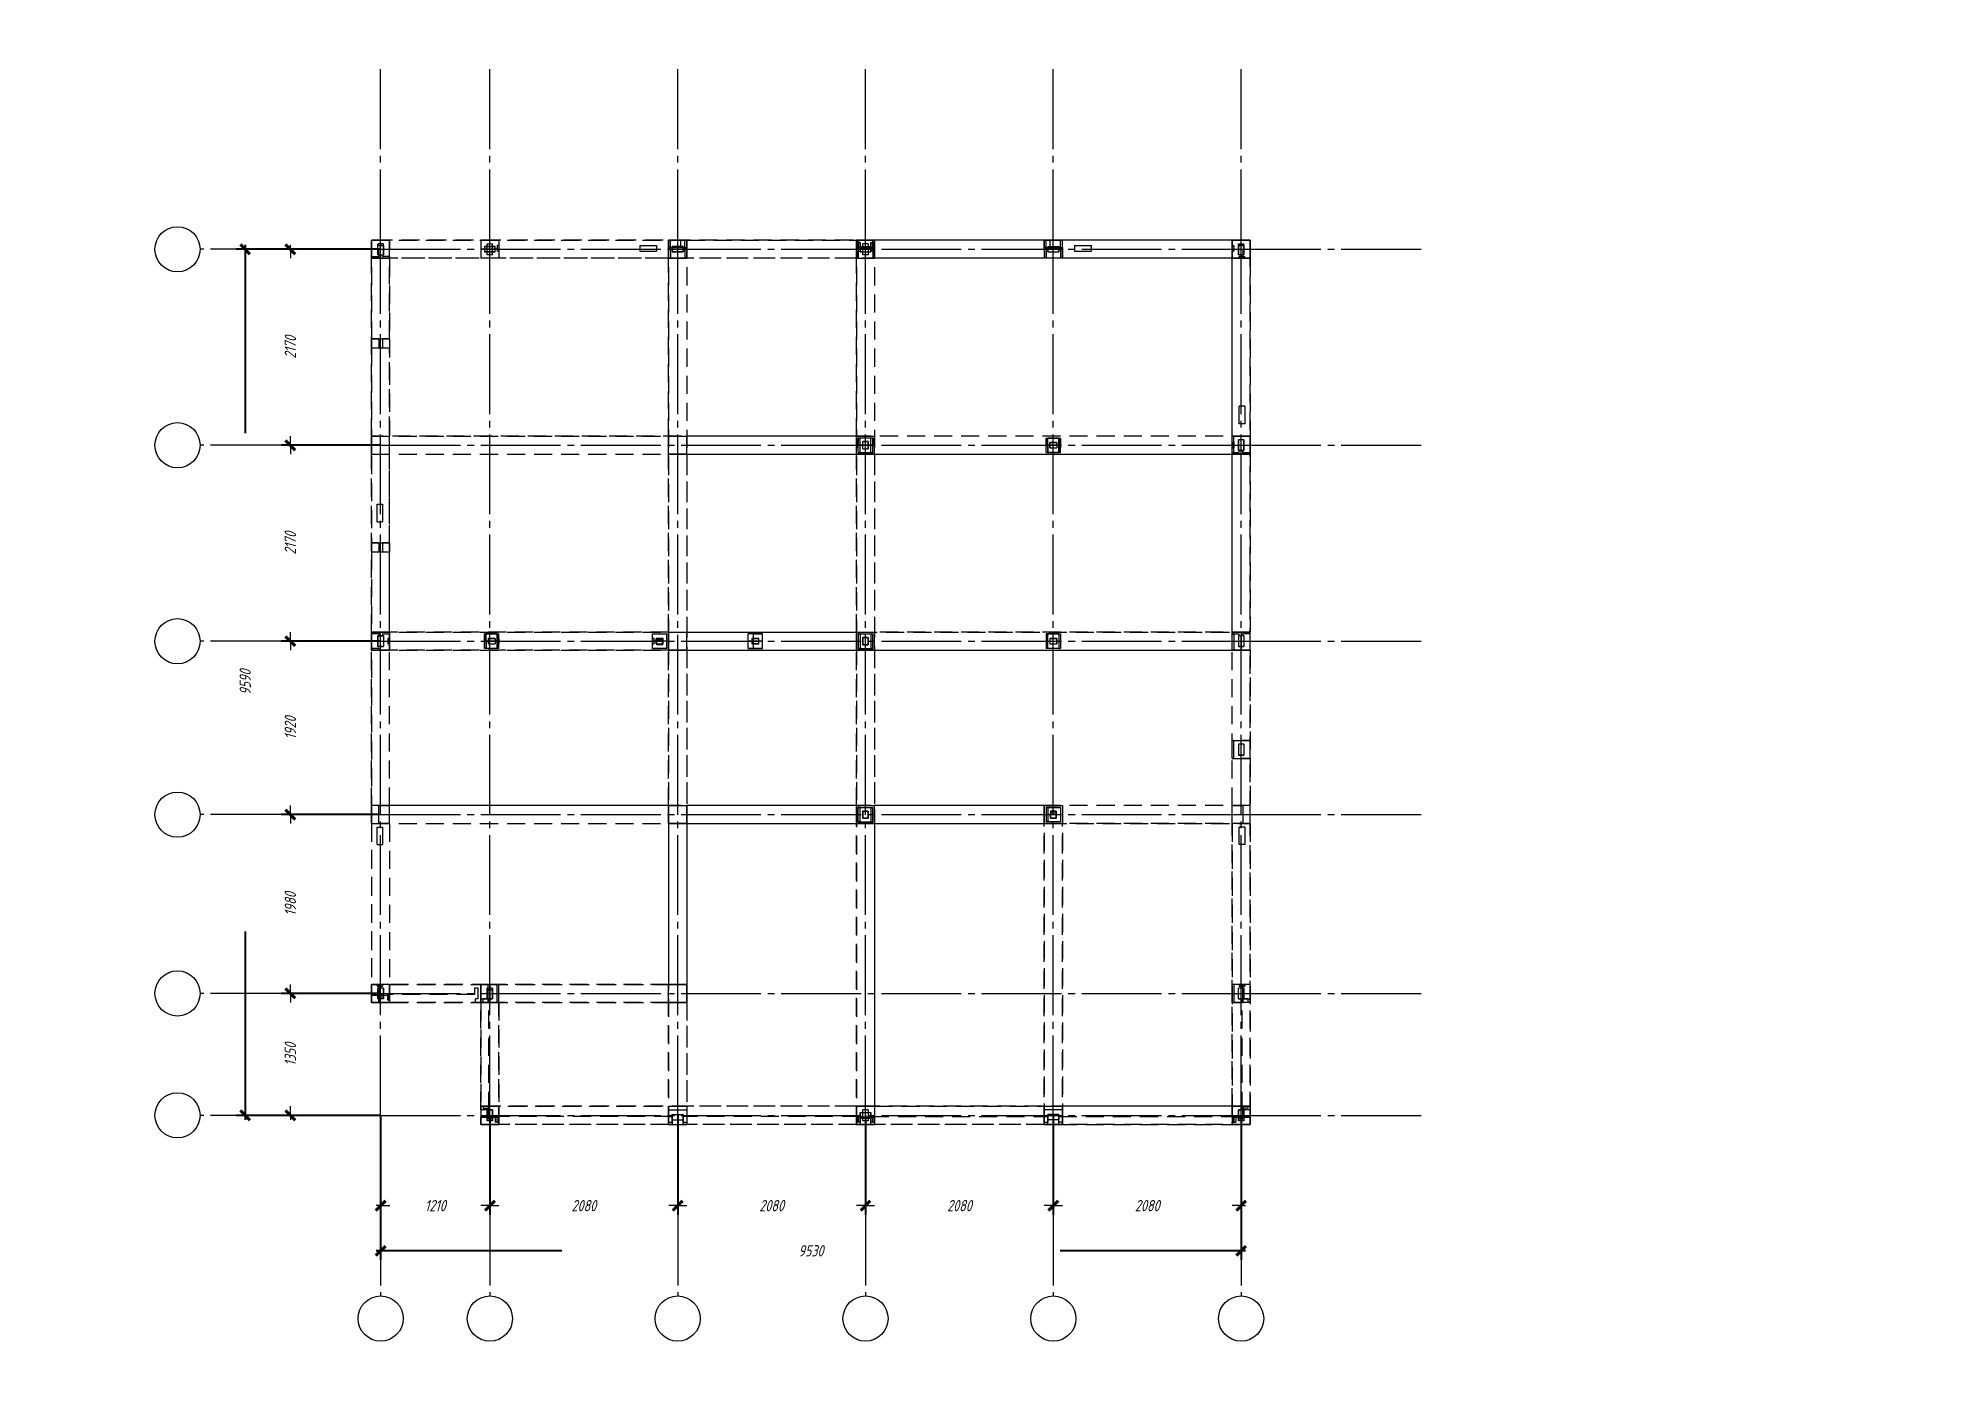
# Model space of a CAD drawing. Header units: millimetres. Extents: x 0 to 10500, y 0 to 297.
# Drawn here: x 840 to 1260, y 0 to 297 of the extents above; entities that cross this region are included whole.
import ezdxf

# ---------------------------------------------------------------- set-up
doc = ezdxf.new("R2010")
doc.units = ezdxf.units.MM
for name, pattern in [('K5LT_AXLED', [22.1875, 17.6875, -1.5, 1.5, -1.5]), ('K5LT_BASIC', [0]), ('K5LT_DASHED', [6, 4, -2]), ('K5LT_THIN', [0])]:
    doc.linetypes.add(name, pattern=pattern)
doc.layers.add('Системный слой', color=7, linetype='Continuous')
doc.styles.add('KDIMTEXTSTYLE', font='GOST_AU.SHX', dxfattribs={"width": 0.96, "oblique": 15, "height": 5})
doc.styles.add('KTEXTSTYLE', font='GOST_AU.SHX', dxfattribs={"width": 0.96, "height": 5})
doc.dimstyles.new('KDIMSTYLE (0.02)', dxfattribs={"dimtxt": 5, "dimasz": 1, "dimexe": 2, "dimexo": 0, "dimgap": 1, "dimtad": 1, "dimlfac": 50, "dimtxsty": 'KDIMTEXTSTYLE', "dimsah": 1, "dimcen": 0, "dimdle": 1, "dimadec": 0, "dimazin": 0, "dimtfac": 0.667, "dimtmove": 0, "dimatfit": 3, "dimfxl": 0, "dimtvp": 1, "dimtolj": 1, "dimtzin": 0, "dimarcsym": 0})

msp = doc.modelspace()

# ---------------------------------------------------------------- blocks, each defined once
blk = doc.blocks.new('U197')
at = {"layer": 'Системный слой', "color": 30, "linetype": 'K5LT_AXLED', "lineweight": 18}
for p, q in [((895.91, 58.4), (875.91, 58.4)), ((915.91, 58.4), (895.91, 58.4)), ((915.91, 58.4), (1106.51, 58.4)), ((1106.51, 58.4), (1146.51, 58.4))]:
    blk.add_line(p, q, dxfattribs=at)
at = {"layer": 'Системный слой', "color": 7, "linetype": 'K5LT_THIN', "lineweight": 18}
blk.add_arc((870.91, 58.4), 5, 0, 360, dxfattribs=at)
blk = doc.blocks.new('U198')
at = {"layer": 'Системный слой', "color": 30, "linetype": 'K5LT_AXLED', "lineweight": 18}
for p, q in [((895.91, 85.4), (875.91, 85.4)), ((915.91, 85.4), (895.91, 85.4)), ((915.91, 85.4), (1106.51, 85.4)), ((1106.51, 85.4), (1146.51, 85.4))]:
    blk.add_line(p, q, dxfattribs=at)
at = {"layer": 'Системный слой', "color": 7, "linetype": 'K5LT_THIN', "lineweight": 18}
blk.add_arc((870.91, 85.4), 5, 0, 360, dxfattribs=at)
blk = doc.blocks.new('U199')
at = {"layer": 'Системный слой', "color": 30, "linetype": 'K5LT_AXLED', "lineweight": 18}
for p, q in [((895.91, 125), (875.91, 125)), ((915.91, 125), (895.91, 125)), ((915.91, 125), (1106.51, 125)), ((1106.51, 125), (1146.51, 125))]:
    blk.add_line(p, q, dxfattribs=at)
at = {"layer": 'Системный слой', "color": 7, "linetype": 'K5LT_THIN', "lineweight": 18}
blk.add_arc((870.91, 125), 5, 0, 360, dxfattribs=at)
blk = doc.blocks.new('U200')
at = {"layer": 'Системный слой', "color": 30, "linetype": 'K5LT_AXLED', "lineweight": 18}
for p, q in [((895.91, 163.4), (875.91, 163.4)), ((915.91, 163.4), (895.91, 163.4)), ((915.91, 163.4), (1106.51, 163.4)), ((1106.51, 163.4), (1146.51, 163.4))]:
    blk.add_line(p, q, dxfattribs=at)
at = {"layer": 'Системный слой', "color": 7, "linetype": 'K5LT_THIN', "lineweight": 18}
blk.add_arc((870.91, 163.4), 5, 0, 360, dxfattribs=at)
blk = doc.blocks.new('U201')
at = {"layer": 'Системный слой', "color": 30, "linetype": 'K5LT_AXLED', "lineweight": 18}
for p, q in [((895.91, 206.8), (875.91, 206.8)), ((915.91, 206.8), (895.91, 206.8)), ((915.91, 206.8), (1106.51, 206.8)), ((1106.51, 206.8), (1146.51, 206.8))]:
    blk.add_line(p, q, dxfattribs=at)
at = {"layer": 'Системный слой', "color": 7, "linetype": 'K5LT_THIN', "lineweight": 18}
blk.add_arc((870.91, 206.8), 5, 0, 360, dxfattribs=at)
blk = doc.blocks.new('U202')
at = {"layer": 'Системный слой', "color": 30, "linetype": 'K5LT_AXLED', "lineweight": 18}
for p, q in [((895.91, 250.2), (875.91, 250.2)), ((915.91, 250.2), (895.91, 250.2)), ((915.91, 250.2), (1106.51, 250.2)), ((1106.51, 250.2), (1146.51, 250.2))]:
    blk.add_line(p, q, dxfattribs=at)
at = {"layer": 'Системный слой', "color": 7, "linetype": 'K5LT_THIN', "lineweight": 18}
blk.add_arc((870.91, 250.2), 5, 0, 360, dxfattribs=at)
blk = doc.blocks.new('U203')
at = {"layer": 'Системный слой', "color": 30, "linetype": 'K5LT_AXLED', "lineweight": 18}
for p, q in [((915.91, 250.2), (915.91, 290.2)), ((915.91, 58.4), (915.91, 250.2)), ((915.91, 58.4), (915.91, 38.4)), ((915.91, 38.4), (915.91, 18.4))]:
    blk.add_line(p, q, dxfattribs=at)
at = {"layer": 'Системный слой', "color": 7, "linetype": 'K5LT_THIN', "lineweight": 18}
blk.add_arc((915.91, 13.4), 5, 0, 360, dxfattribs=at)
blk = doc.blocks.new('U204')
at = {"layer": 'Системный слой', "color": 30, "linetype": 'K5LT_AXLED', "lineweight": 18}
for p, q in [((940.11, 250.2), (940.11, 290.2)), ((940.11, 58.4), (940.11, 250.2)), ((940.11, 58.4), (940.11, 38.4)), ((940.11, 38.4), (940.11, 18.4))]:
    blk.add_line(p, q, dxfattribs=at)
at = {"layer": 'Системный слой', "color": 7, "linetype": 'K5LT_THIN', "lineweight": 18}
blk.add_arc((940.11, 13.4), 5, 0, 360, dxfattribs=at)
blk = doc.blocks.new('U205')
at = {"layer": 'Системный слой', "color": 30, "linetype": 'K5LT_AXLED', "lineweight": 18}
for p, q in [((981.71, 250.2), (981.71, 290.2)), ((981.71, 58.4), (981.71, 250.2)), ((981.71, 58.4), (981.71, 38.4)), ((981.71, 38.4), (981.71, 18.4))]:
    blk.add_line(p, q, dxfattribs=at)
at = {"layer": 'Системный слой', "color": 7, "linetype": 'K5LT_THIN', "lineweight": 18}
blk.add_arc((981.71, 13.4), 5, 0, 360, dxfattribs=at)
blk = doc.blocks.new('U206')
at = {"layer": 'Системный слой', "color": 30, "linetype": 'K5LT_AXLED', "lineweight": 18}
for p, q in [((1023.31, 250.2), (1023.31, 290.2)), ((1023.31, 58.4), (1023.31, 250.2)), ((1023.31, 58.4), (1023.31, 38.4)), ((1023.31, 38.4), (1023.31, 18.4))]:
    blk.add_line(p, q, dxfattribs=at)
at = {"layer": 'Системный слой', "color": 7, "linetype": 'K5LT_THIN', "lineweight": 18}
blk.add_arc((1023.31, 13.4), 5, 0, 360, dxfattribs=at)
blk = doc.blocks.new('U207')
at = {"layer": 'Системный слой', "color": 30, "linetype": 'K5LT_AXLED', "lineweight": 18}
for p, q in [((1064.91, 250.2), (1064.91, 290.2)), ((1064.91, 58.4), (1064.91, 250.2)), ((1064.91, 58.4), (1064.91, 38.4)), ((1064.91, 38.4), (1064.91, 18.4))]:
    blk.add_line(p, q, dxfattribs=at)
at = {"layer": 'Системный слой', "color": 7, "linetype": 'K5LT_THIN', "lineweight": 18}
blk.add_arc((1064.91, 13.4), 5, 0, 360, dxfattribs=at)
blk = doc.blocks.new('U208')
at = {"layer": 'Системный слой', "color": 30, "linetype": 'K5LT_AXLED', "lineweight": 18}
for p, q in [((1106.51, 250.2), (1106.51, 290.2)), ((1106.51, 58.4), (1106.51, 250.2)), ((1106.51, 58.4), (1106.51, 38.4)), ((1106.51, 38.4), (1106.51, 18.4))]:
    blk.add_line(p, q, dxfattribs=at)
at = {"layer": 'Системный слой', "color": 7, "linetype": 'K5LT_THIN', "lineweight": 18}
blk.add_arc((1106.51, 13.4), 5, 0, 360, dxfattribs=at)
blk = doc.blocks.new('U196')
at = {"layer": 'Системный слой'}
for name in ['U203', 'U204', 'U205', 'U206', 'U207', 'U208', 'U202', 'U201', 'U200', 'U199', 'U198', 'U197']:
    blk.add_blockref(name, (0, 0), dxfattribs=at)
blk = doc.blocks.new('U277')
at = {"layer": 'Системный слой', "color": 7, "linetype": 'K5LT_DASHED', "lineweight": 18}
for p, q in [((913.91, 252.2), (913.91, 230.4)), ((913.91, 252.2), (917.91, 252.2)), ((913.91, 248.2), (913.91, 252.2)), ((917.91, 252.2), (913.91, 252.2)), ((913.91, 252.2), (913.91, 248.2)), ((913.91, 252.2), (979.71, 252.2)), ((917.91, 230.4), (917.91, 252.2)), ((917.91, 248.2), (917.91, 252.2)), ((917.91, 248.2), (917.91, 252.2)), ((1104.51, 252.2), (917.91, 252.2)), ((979.71, 248.2), (979.71, 252.2)), ((979.71, 252.2), (983.71, 252.2)), ((979.71, 208.8), (979.71, 252.2)), ((979.71, 252.2), (983.71, 252.2)), ((979.71, 252.2), (979.71, 56.4)), ((983.71, 252.2), (983.71, 248.2)), ((983.71, 252.2), (1021.31, 252.2)), ((983.71, 252.2), (983.71, 208.8)), ((983.71, 252.2), (983.71, 56.4)), ((1021.31, 248.2), (1021.31, 252.2)), ((1021.31, 252.2), (1025.31, 252.2)), ((1025.31, 252.2), (1021.31, 252.2)), ((1021.31, 208.8), (1021.31, 252.2)), ((1021.31, 252.2), (1021.31, 56.4)), ((1025.31, 252.2), (1025.31, 248.2)), ((1108.51, 252.2), (1025.31, 252.2)), ((1025.31, 252.2), (1025.31, 208.8)), ((1025.31, 252.2), (1025.31, 56.4)), ((1104.51, 252.2), (1104.51, 248.2)), ((1104.51, 252.2), (1108.51, 252.2)), ((1104.51, 248.2), (1104.51, 252.2)), ((1104.51, 252.2), (1108.51, 252.2)), ((1104.51, 127), (1104.51, 252.2)), ((1108.51, 248.2), (1108.51, 252.2)), ((1108.51, 84.2), (1108.51, 252.2)), ((1108.51, 248.2), (1108.51, 252.2)), ((913.91, 208.8), (913.91, 248.2)), ((913.91, 248.2), (917.91, 248.2)), ((917.91, 248.2), (913.91, 248.2)), ((979.71, 248.2), (913.91, 248.2)), ((915.31, 249), (915.31, 251)), ((915.31, 251), (916.51, 251)), ((915.31, 249), (916.51, 249)), ((916.51, 251), (916.51, 249)), ((917.91, 248.2), (917.91, 208.8)), ((1104.51, 248.2), (917.91, 248.2)), ((938.91, 250.8), (938.91, 249.6)), ((938.91, 250.8), (941.31, 250.8)), ((938.91, 249.6), (941.31, 249.6)), ((941.31, 249.6), (941.31, 250.8)), ((973.29, 251), (973.29, 249.8)), ((973.29, 251), (977.04, 251)), ((973.29, 249.8), (977.04, 249.8)), ((977.04, 251), (977.04, 249.8)), ((979.71, 248.2), (983.71, 248.2)), ((980.51, 250.8), (980.51, 249.6)), ((980.51, 250.8), (982.91, 250.8)), ((980.51, 249.6), (982.91, 249.6)), ((982.91, 249.6), (982.91, 250.8)), ((1021.31, 248.2), (983.71, 248.2)), ((1021.31, 248.2), (1025.31, 248.2)), ((1022.11, 250.8), (1022.11, 249.6)), ((1022.11, 250.8), (1024.51, 250.8)), ((1022.11, 249.6), (1024.51, 249.6)), ((1024.51, 249.6), (1024.51, 250.8)), ((1108.51, 248.2), (1025.31, 248.2)), ((1063.71, 250.8), (1063.71, 249.6)), ((1063.71, 250.8), (1066.11, 250.8)), ((1063.71, 249.6), (1066.11, 249.6)), ((1066.11, 249.6), (1066.11, 250.8)), ((1069.59, 251), (1069.59, 249.8)), ((1069.59, 251), (1073.34, 251)), ((1069.59, 249.8), (1073.34, 249.8)), ((1073.34, 249.8), (1073.34, 251)), ((1104.51, 248.2), (1108.51, 248.2)), ((1104.51, 208.8), (1104.51, 248.2)), ((1104.51, 248.2), (1108.51, 248.2)), ((1107.11, 251), (1105.91, 251)), ((1105.91, 251), (1105.91, 249)), ((1105.91, 249), (1107.11, 249)), ((1107.11, 251), (1107.11, 249)), ((1108.51, 248.2), (1108.51, 208.8)), ((915.51, 230.4), (913.91, 230.4)), ((913.91, 230.4), (913.91, 228.4)), ((913.91, 230.4), (917.91, 230.4)), ((913.91, 228.4), (915.51, 228.4)), ((913.91, 228.4), (913.91, 185.2)), ((913.91, 228.4), (917.91, 228.4)), ((915.51, 230.4), (915.51, 228.4)), ((915.51, 230.4), (916.31, 230.4)), ((915.51, 228.4), (916.31, 228.4)), ((917.91, 230.4), (916.31, 230.4)), ((916.31, 230.4), (916.31, 228.4)), ((916.31, 228.4), (917.91, 228.4)), ((917.91, 230.4), (917.91, 228.4)), ((917.91, 185.2), (917.91, 228.4)), ((1107.31, 215.43), (1106.11, 215.43)), ((1106.11, 211.57), (1106.11, 215.43)), ((1107.31, 215.43), (1107.31, 211.57)), ((1107.31, 211.57), (1106.11, 211.57)), ((913.91, 208.8), (917.91, 208.8)), ((913.91, 204.8), (913.91, 208.8)), ((913.91, 208.8), (913.91, 204.8)), ((913.91, 208.8), (979.71, 208.8)), ((1108.51, 208.8), (913.91, 208.8)), ((917.91, 204.8), (917.91, 208.8)), ((979.71, 204.8), (979.71, 208.8)), ((979.71, 208.8), (983.71, 208.8)), ((979.71, 204.8), (979.71, 208.8)), ((979.71, 208.8), (983.71, 208.8)), ((983.71, 204.8), (983.71, 208.8)), ((1021.31, 208.8), (983.71, 208.8)), ((983.71, 204.8), (983.71, 208.8)), ((1021.31, 204.8), (1021.31, 208.8)), ((1021.31, 208.8), (1025.31, 208.8)), ((1021.31, 204.8), (1021.31, 208.8)), ((1021.31, 208.8), (1025.31, 208.8)), ((1022.71, 206), (1022.71, 207.6)), ((1022.71, 207.6), (1023.91, 207.6)), ((1022.71, 206), (1023.91, 206)), ((1023.91, 207.6), (1023.91, 206)), ((1025.31, 204.8), (1025.31, 208.8)), ((1108.51, 208.8), (1025.31, 208.8)), ((1025.31, 204.8), (1025.31, 208.8)), ((1064.11, 206.2), (1064.11, 207.4)), ((1064.11, 207.4), (1065.71, 207.4)), ((1064.11, 206.2), (1065.71, 206.2)), ((1065.71, 207.4), (1065.71, 206.2)), ((1104.51, 208.8), (1108.51, 208.8)), ((1104.51, 204.8), (1104.51, 208.8)), ((1107.11, 208), (1105.91, 208)), ((1105.91, 208), (1105.91, 205.6)), ((1107.11, 208), (1107.11, 205.6)), ((1108.51, 204.8), (1108.51, 208.8)), ((1108.51, 204.8), (1108.51, 208.8)), ((913.91, 165.4), (913.91, 204.8)), ((913.91, 204.8), (917.91, 204.8)), ((913.91, 204.8), (979.71, 204.8)), ((913.91, 204.8), (1108.51, 204.8)), ((917.91, 165.4), (917.91, 204.8)), ((979.71, 204.8), (983.71, 204.8)), ((983.71, 204.8), (979.71, 204.8)), ((979.71, 165.4), (979.71, 204.8)), ((983.71, 204.8), (1021.31, 204.8)), ((983.71, 204.8), (983.71, 165.4)), ((1021.31, 204.8), (1025.31, 204.8)), ((1025.31, 204.8), (1021.31, 204.8)), ((1021.31, 165.4), (1021.31, 204.8)), ((1025.31, 204.8), (1108.51, 204.8)), ((1025.31, 204.8), (1025.31, 165.4)), ((1108.51, 204.8), (1104.51, 204.8)), ((1104.51, 165.4), (1104.51, 204.8)), ((1105.91, 205.6), (1107.11, 205.6)), ((1108.51, 204.8), (1108.51, 165.4)), ((915.11, 189.87), (915.11, 193.73)), ((915.11, 193.73), (916.31, 193.73)), ((916.31, 193.73), (916.31, 189.87)), ((915.11, 189.87), (916.31, 189.87)), ((915.51, 185.2), (913.91, 185.2)), ((913.91, 185.2), (913.91, 183.2)), ((913.91, 185.2), (917.91, 185.2)), ((915.51, 185.2), (915.51, 183.2)), ((915.51, 185.2), (916.31, 185.2)), ((917.91, 185.2), (916.31, 185.2)), ((916.31, 185.2), (916.31, 183.2)), ((917.91, 185.2), (917.91, 183.2)), ((913.91, 183.2), (915.51, 183.2)), ((913.91, 183.2), (913.91, 83.4)), ((913.91, 183.2), (917.91, 183.2)), ((915.51, 183.2), (916.31, 183.2)), ((916.31, 183.2), (917.91, 183.2)), ((917.91, 127), (917.91, 183.2)), ((917.91, 165.4), (913.91, 165.4)), ((913.91, 161.4), (913.91, 165.4)), ((979.71, 165.4), (913.91, 165.4)), ((913.91, 165.4), (913.91, 161.4)), ((913.91, 165.4), (1108.51, 165.4)), ((915.31, 162.2), (915.31, 164.6)), ((915.31, 164.6), (916.51, 164.6)), ((916.51, 164.6), (916.51, 162.2)), ((917.91, 161.4), (917.91, 165.4)), ((939.71, 164), (939.71, 162.8)), ((939.71, 164), (941.31, 164)), ((941.31, 164), (941.31, 162.8)), ((976.91, 164), (976.91, 162.8)), ((976.91, 164), (978.51, 164)), ((978.51, 162.8), (978.51, 164)), ((979.71, 165.4), (979.71, 161.4)), ((979.71, 165.4), (983.71, 165.4)), ((979.71, 161.4), (979.71, 165.4)), ((979.71, 165.4), (983.71, 165.4)), ((983.71, 161.4), (983.71, 165.4)), ((983.71, 165.4), (1021.31, 165.4)), ((983.71, 161.4), (983.71, 165.4)), ((998.11, 164), (998.11, 162.8)), ((998.11, 164), (999.71, 164)), ((999.71, 162.8), (999.71, 164)), ((1021.31, 165.4), (1021.31, 161.4)), ((1021.31, 165.4), (1025.31, 165.4)), ((1021.31, 161.4), (1021.31, 165.4)), ((1021.31, 165.4), (1025.31, 165.4)), ((1022.71, 162.6), (1022.71, 164.2)), ((1022.71, 164.2), (1023.91, 164.2)), ((1023.91, 164.2), (1023.91, 162.6)), ((1025.31, 161.4), (1025.31, 165.4)), ((1108.51, 165.4), (1025.31, 165.4)), ((1025.31, 161.4), (1025.31, 165.4)), ((1064.11, 164), (1064.11, 162.8)), ((1064.11, 164), (1065.71, 164)), ((1065.71, 162.8), (1065.71, 164)), ((1108.51, 165.4), (1104.51, 165.4)), ((1104.51, 161.4), (1104.51, 165.4)), ((1107.11, 164.6), (1105.91, 164.6)), ((1105.91, 164.6), (1105.91, 162.2)), ((1107.11, 164.6), (1107.11, 162.2)), ((1108.51, 161.4), (1108.51, 165.4)), ((1108.51, 161.4), (1108.51, 165.4)), ((913.91, 127), (913.91, 161.4)), ((917.91, 161.4), (913.91, 161.4)), ((979.71, 161.4), (913.91, 161.4)), ((913.91, 161.4), (1108.51, 161.4)), ((915.31, 162.2), (916.51, 162.2)), ((917.91, 127), (917.91, 161.4)), ((939.71, 162.8), (941.31, 162.8)), ((976.91, 162.8), (978.51, 162.8)), ((979.71, 161.4), (983.71, 161.4)), ((983.71, 161.4), (979.71, 161.4)), ((979.71, 127), (979.71, 161.4)), ((983.71, 161.4), (1021.31, 161.4)), ((983.71, 161.4), (983.71, 127)), ((998.11, 162.8), (999.71, 162.8)), ((1021.31, 161.4), (1025.31, 161.4)), ((1025.31, 161.4), (1021.31, 161.4)), ((1021.31, 127), (1021.31, 161.4)), ((1022.71, 162.6), (1023.91, 162.6)), ((1025.31, 161.4), (1108.51, 161.4)), ((1025.31, 161.4), (1025.31, 127)), ((1064.11, 162.8), (1065.71, 162.8)), ((1108.51, 161.4), (1104.51, 161.4)), ((1104.51, 127), (1104.51, 161.4)), ((1105.91, 162.2), (1107.11, 162.2)), ((1108.51, 161.4), (1108.51, 127)), ((1107.11, 140.6), (1105.91, 140.6)), ((1105.91, 140.6), (1105.91, 138.2)), ((1107.11, 140.6), (1107.11, 138.2)), ((1105.91, 138.2), (1107.11, 138.2)), ((913.91, 123), (913.91, 127)), ((917.91, 127), (913.91, 127)), ((979.71, 127), (913.91, 127)), ((913.91, 127), (913.91, 123)), ((1108.51, 127), (913.91, 127)), ((915.51, 123), (915.51, 127)), ((915.51, 127), (917.91, 127)), ((917.91, 123), (917.91, 127)), ((979.71, 123), (979.71, 127)), ((979.71, 127), (983.71, 127)), ((979.71, 127), (979.71, 123)), ((979.71, 127), (983.71, 127)), ((983.71, 123), (983.71, 127)), ((1021.31, 127), (983.71, 127)), ((983.71, 127), (983.71, 123)), ((1021.31, 123), (1021.31, 127)), ((1021.31, 127), (1025.31, 127)), ((1021.31, 127), (1021.31, 123)), ((1021.31, 127), (1025.31, 127)), ((1025.31, 123), (1025.31, 127)), ((1025.31, 123), (1025.31, 127)), ((1062.91, 127), (1025.31, 127)), ((1062.91, 123), (1062.91, 127)), ((1062.91, 127), (1066.91, 127)), ((1062.91, 127), (1066.91, 127)), ((1062.91, 127), (1062.91, 56.4)), ((1062.91, 127), (1062.91, 123)), ((1108.51, 127), (1066.91, 127)), ((1066.91, 127), (1066.91, 123)), ((1066.91, 127), (1066.91, 56.4)), ((1066.91, 127), (1066.91, 123)), ((1108.51, 127), (1104.51, 127)), ((1104.51, 123), (1104.51, 127)), ((1104.51, 127), (1106.91, 127)), ((1106.91, 127), (1106.91, 123)), ((1108.51, 123), (1108.51, 127)), ((1108.51, 123), (1108.51, 127)), ((913.91, 123), (917.91, 123)), ((913.91, 123), (913.91, 87.4)), ((913.91, 123), (979.71, 123)), ((913.91, 123), (1108.51, 123)), ((915.11, 118.38), (915.11, 122.2)), ((915.11, 122.2), (916.31, 122.2)), ((917.91, 123), (915.51, 123)), ((916.31, 122.2), (916.31, 118.38)), ((917.91, 123), (917.91, 83.4)), ((917.91, 123), (917.91, 87.4)), ((983.71, 123), (979.71, 123)), ((979.71, 123), (979.71, 87.4)), ((979.71, 123), (983.71, 123)), ((983.71, 123), (983.71, 87.4)), ((983.71, 123), (1021.31, 123)), ((1025.31, 123), (1021.31, 123)), ((1021.31, 56.4), (1021.31, 123)), ((1021.31, 123), (1025.31, 123)), ((1022.71, 124.2), (1022.71, 125.8)), ((1022.71, 125.8), (1023.91, 125.8)), ((1022.71, 124.2), (1023.91, 124.2)), ((1023.91, 125.8), (1023.91, 124.2)), ((1025.31, 123), (1025.31, 56.4)), ((1025.31, 123), (1062.91, 123)), ((1062.91, 123), (1066.91, 123)), ((1066.91, 123), (1062.91, 123)), ((1062.91, 56.4), (1062.91, 123)), ((1064.31, 125.8), (1064.31, 124.2)), ((1064.31, 125.8), (1065.51, 125.8)), ((1065.51, 124.2), (1064.31, 124.2)), ((1065.51, 125.8), (1065.51, 124.2)), ((1108.51, 123), (1066.91, 123)), ((1066.91, 56.4), (1066.91, 123)), ((1108.51, 123), (1104.51, 123)), ((1104.51, 60.4), (1104.51, 123)), ((1106.91, 123), (1104.51, 123)), ((1104.51, 123), (1104.51, 56.4)), ((1107.31, 122.2), (1106.11, 122.2)), ((1106.11, 118.38), (1106.11, 122.2)), ((1107.31, 122.2), (1107.31, 118.38)), ((1108.51, 123), (1108.51, 60.4)), ((915.11, 118.38), (916.31, 118.38)), ((1107.31, 118.38), (1106.11, 118.38)), ((917.91, 87.4), (913.91, 87.4)), ((913.91, 87.4), (913.91, 83.4)), ((917.91, 87.4), (913.91, 87.4)), ((913.91, 87.4), (913.91, 83.4)), ((940.11, 87.4), (913.91, 87.4)), ((916.51, 86.6), (915.31, 86.6)), ((915.31, 84.6), (915.31, 86.6)), ((916.51, 84.6), (915.31, 84.6)), ((916.51, 86.6), (916.51, 84.6)), ((917.91, 87.4), (917.91, 83.4)), ((917.91, 83.4), (917.91, 87.4)), ((917.91, 85.16), (917.91, 87.4)), ((917.91, 87.4), (938.11, 87.4)), ((936.71, 85.16), (917.91, 85.16)), ((917.91, 85.16), (917.91, 83.4)), ((937.51, 86.6), (936.71, 86.6)), ((936.71, 86.6), (936.71, 85.16)), ((937.51, 84.2), (936.91, 84.2)), ((936.91, 83.4), (936.91, 84.2)), ((937.51, 84.2), (937.51, 86.6)), ((938.11, 84.2), (938.11, 87.4)), ((938.11, 83.4), (938.11, 87.4)), ((938.11, 87.4), (942.11, 87.4)), ((940.11, 87.4), (938.11, 87.4)), ((938.11, 87.4), (938.11, 83.4)), ((938.11, 59.6), (938.11, 84.2)), ((938.11, 84.2), (939.51, 84.2)), ((939.51, 84.2), (939.51, 86.2)), ((939.51, 86.2), (940.71, 86.2)), ((939.51, 84.2), (939.87, 84.2)), ((940.71, 84.2), (939.51, 84.2)), ((939.87, 59.6), (939.87, 84.2)), ((939.87, 84.2), (940.71, 84.2)), ((979.71, 87.4), (940.11, 87.4)), ((940.11, 83.4), (940.11, 87.4)), ((940.11, 87.4), (983.71, 87.4)), ((940.11, 87.4), (940.11, 83.4)), ((940.71, 84.2), (940.71, 86.2)), ((942.11, 83.4), (942.11, 87.4)), ((942.11, 56.4), (942.11, 87.4)), ((979.71, 83.4), (979.71, 87.4)), ((983.71, 87.4), (979.71, 87.4)), ((979.71, 83.4), (979.71, 87.4)), ((979.71, 87.4), (983.71, 87.4)), ((983.71, 83.4), (983.71, 87.4)), ((983.71, 87.4), (983.71, 83.4)), ((1105.91, 84.2), (1105.91, 86.6)), ((1107.11, 86.6), (1105.91, 86.6)), ((1105.91, 84.2), (1106.75, 84.2)), ((1107.11, 84.2), (1105.91, 84.2)), ((1106.75, 59.6), (1106.75, 84.2)), ((1107.11, 84.2), (1106.75, 84.2)), ((1107.11, 84.2), (1107.11, 86.6)), ((1107.11, 84.2), (1108.51, 84.2)), ((1108.51, 59.6), (1108.51, 84.2)), ((913.91, 83.4), (917.91, 83.4)), ((917.91, 83.4), (913.91, 83.4)), ((940.11, 83.4), (913.91, 83.4)), ((917.91, 83.4), (936.91, 83.4)), ((936.91, 83.4), (938.11, 83.4)), ((942.11, 83.4), (938.11, 83.4)), ((938.11, 83.4), (938.11, 60.4)), ((938.11, 83.4), (940.11, 83.4)), ((979.71, 83.4), (940.11, 83.4)), ((940.11, 83.4), (983.71, 83.4)), ((942.11, 83.4), (942.11, 60.4)), ((983.71, 83.4), (979.71, 83.4)), ((979.71, 56.4), (979.71, 83.4)), ((979.71, 83.4), (983.71, 83.4)), ((983.71, 83.4), (983.71, 56.4)), ((942.11, 60.4), (938.11, 60.4)), ((938.11, 60.4), (938.11, 56.4)), ((938.11, 60.4), (979.71, 60.4)), ((938.11, 60.4), (942.11, 60.4)), ((938.11, 60.4), (938.11, 56.4)), ((939.51, 59.6), (938.11, 59.6)), ((938.11, 59.6), (938.11, 56.4)), ((939.51, 59.6), (939.87, 59.6)), ((939.51, 59.6), (939.51, 57.6)), ((939.51, 59.6), (940.71, 59.6)), ((940.71, 59.6), (939.87, 59.6)), ((940.71, 59.6), (940.71, 57.6)), ((1104.51, 60.4), (942.11, 60.4)), ((942.11, 60.4), (942.11, 58.16)), ((942.11, 56.4), (942.11, 60.4)), ((942.11, 60.4), (942.11, 56.4)), ((979.71, 56.4), (979.71, 60.4)), ((979.71, 60.4), (983.71, 60.4)), ((983.71, 60.4), (983.71, 56.4)), ((1021.31, 60.4), (983.71, 60.4)), ((1021.31, 56.4), (1021.31, 60.4)), ((1021.31, 60.4), (1025.31, 60.4)), ((1022.11, 59), (1022.11, 58.16)), ((1022.11, 59), (1024.51, 59)), ((1022.11, 57.8), (1022.11, 59)), ((1024.51, 59), (1024.51, 58.16)), ((1024.51, 57.8), (1024.51, 59)), ((1025.31, 60.4), (1025.31, 56.4)), ((1025.31, 60.4), (1062.91, 60.4)), ((1062.91, 56.4), (1062.91, 60.4)), ((1062.91, 60.4), (1066.91, 60.4)), ((1066.91, 60.4), (1066.91, 56.4)), ((1108.51, 60.4), (1066.91, 60.4)), ((1104.51, 58.16), (1104.51, 60.4)), ((1104.51, 60.4), (1104.51, 56.4)), ((1104.51, 60.4), (1108.51, 60.4)), ((1108.51, 60.4), (1104.51, 60.4)), ((1104.51, 60.4), (1104.51, 56.4)), ((1106.75, 59.6), (1105.91, 59.6)), ((1105.91, 59.6), (1105.91, 57.6)), ((1105.91, 59.6), (1107.11, 59.6)), ((1107.11, 59.6), (1106.75, 59.6)), ((1108.51, 59.6), (1107.11, 59.6)), ((1107.11, 59.6), (1107.11, 57.6)), ((1108.51, 56.4), (1108.51, 60.4)), ((1108.51, 60.4), (1108.51, 56.4)), ((1108.51, 59.6), (1108.51, 56.4)), ((942.11, 56.4), (938.11, 56.4)), ((979.71, 56.4), (938.11, 56.4)), ((942.11, 56.4), (938.11, 56.4)), ((939.51, 57.6), (940.71, 57.6)), ((980.51, 58.16), (942.11, 58.16)), ((942.11, 58.16), (942.11, 56.4)), ((980.51, 56.4), (942.11, 56.4)), ((979.71, 56.4), (983.71, 56.4)), ((979.71, 56.4), (983.71, 56.4)), ((980.51, 58.16), (980.51, 58.6)), ((980.51, 58.6), (982.91, 58.6)), ((980.51, 57.4), (980.51, 58.6)), ((980.51, 57.4), (980.51, 58.16)), ((980.51, 57.4), (980.51, 56.4)), ((980.51, 57.4), (982.91, 57.4)), ((980.51, 56.4), (982.91, 56.4)), ((982.91, 58.6), (982.91, 58.16)), ((982.91, 58.6), (982.91, 57.4)), ((1022.11, 58.16), (982.91, 58.16)), ((982.91, 57.4), (982.91, 58.16)), ((982.91, 56.4), (982.91, 57.4)), ((1022.11, 56.4), (982.91, 56.4)), ((1021.31, 56.4), (983.71, 56.4)), ((1021.31, 56.4), (1025.31, 56.4)), ((1021.31, 56.4), (1025.31, 56.4)), ((1022.11, 57.8), (1022.11, 58.16)), ((1022.11, 57.8), (1022.11, 56.4)), ((1022.11, 57.8), (1024.51, 57.8)), ((1022.11, 56.4), (1024.51, 56.4)), ((1024.51, 58.16), (1063.71, 58.16)), ((1024.51, 58.16), (1024.51, 57.8)), ((1024.51, 56.4), (1024.51, 57.8)), ((1063.71, 56.4), (1024.51, 56.4)), ((1062.91, 56.4), (1025.31, 56.4)), ((1062.91, 56.4), (1066.91, 56.4)), ((1066.91, 56.4), (1062.91, 56.4)), ((1066.11, 58.6), (1063.71, 58.6)), ((1063.71, 58.16), (1063.71, 58.6)), ((1063.71, 57.4), (1063.71, 58.6)), ((1063.71, 57.4), (1063.71, 58.16)), ((1066.11, 57.4), (1063.71, 57.4)), ((1063.71, 56.4), (1063.71, 57.4)), ((1066.11, 56.4), (1063.71, 56.4)), ((1066.11, 58.16), (1066.11, 58.6)), ((1066.11, 58.6), (1066.11, 57.4)), ((1066.11, 57.4), (1066.11, 58.16)), ((1066.11, 58.16), (1104.51, 58.16)), ((1066.11, 56.4), (1066.11, 57.4)), ((1066.11, 56.4), (1104.51, 56.4)), ((1108.51, 56.4), (1066.91, 56.4)), ((1104.51, 58.16), (1104.51, 56.4)), ((1104.51, 56.4), (1108.51, 56.4)), ((1108.51, 56.4), (1104.51, 56.4)), ((1105.91, 57.6), (1107.11, 57.6))]:
    blk.add_line(p, q, dxfattribs=at)
blk = doc.blocks.new('U278')
at = {"layer": 'Системный слой', "color": 7, "linetype": 'K5LT_THIN', "lineweight": 18}
for p, q in [((913.91, 248.6), (913.91, 252.2)), ((913.91, 252.2), (917.91, 252.2)), ((913.91, 252.2), (913.91, 248.2)), ((917.91, 248.2), (917.91, 252.2)), ((917.91, 252.2), (917.91, 250.2)), ((942.11, 252.2), (938.11, 252.2)), ((938.11, 252.2), (938.11, 250.2)), ((938.11, 252.2), (938.11, 248.2)), ((942.11, 252.2), (942.11, 250.2)), ((942.11, 252.2), (942.11, 248.2)), ((979.71, 250.6), (979.71, 252.2)), ((979.71, 250.2), (979.71, 252.2)), ((983.31, 252.2), (979.71, 252.2)), ((983.71, 252.2), (979.71, 252.2)), ((979.71, 252.2), (979.71, 248.2)), ((980.11, 250.2), (980.11, 252.2)), ((980.11, 252.2), (983.31, 252.2)), ((982.4, 250.6), (982.4, 252.2)), ((983.71, 252.2), (982.4, 252.2)), ((983.31, 250.6), (983.31, 252.2)), ((983.31, 250.2), (983.31, 252.2)), ((983.31, 252.2), (983.71, 252.2)), ((983.71, 250.6), (983.71, 252.2)), ((983.71, 250.2), (983.71, 252.2)), ((983.71, 248.2), (983.71, 252.2)), ((1021.31, 251.68), (1021.31, 252.2)), ((1021.71, 252.2), (1021.31, 252.2)), ((1021.31, 252.2), (1021.31, 248.2)), ((1021.31, 252.2), (1025.31, 252.2)), ((1021.31, 252.2), (1024.91, 252.2)), ((1021.71, 251.68), (1021.71, 252.2)), ((1021.71, 250.2), (1021.71, 252.2)), ((1021.71, 252.2), (1024.91, 252.2)), ((1021.71, 250.6), (1021.71, 252.2)), ((1024.91, 251.68), (1024.91, 252.2)), ((1024.91, 250.2), (1024.91, 252.2)), ((1024.91, 250.6), (1024.91, 252.2)), ((1025.31, 252.2), (1024.91, 252.2)), ((1025.31, 251.68), (1025.31, 252.2)), ((1025.31, 248.2), (1025.31, 252.2)), ((1062.91, 250.6), (1062.91, 252.2)), ((1062.91, 250.2), (1062.91, 252.2)), ((1066.91, 252.2), (1062.91, 252.2)), ((1063.31, 252.2), (1062.91, 252.2)), ((1062.91, 252.2), (1062.91, 248.2)), ((1062.91, 252.2), (1064.23, 252.2)), ((1063.31, 250.6), (1063.31, 252.2)), ((1063.31, 250.2), (1063.31, 252.2)), ((1066.91, 252.2), (1063.31, 252.2)), ((1063.31, 252.2), (1066.51, 252.2)), ((1064.23, 250.6), (1064.23, 252.2)), ((1066.51, 250.2), (1066.51, 252.2)), ((1066.91, 250.6), (1066.91, 252.2)), ((1066.91, 250.2), (1066.91, 252.2)), ((1066.91, 248.2), (1066.91, 252.2)), ((1108.51, 252.2), (1104.51, 252.2)), ((1104.51, 252.2), (1104.51, 250.2)), ((1104.51, 252.2), (1104.51, 248.2)), ((1108.51, 252.2), (1108.51, 248.2)), ((913.91, 248.2), (913.91, 248.6)), ((913.91, 248.6), (915.51, 248.6)), ((913.91, 248.2), (917.91, 248.2)), ((913.91, 248.2), (915.51, 248.2)), ((915.31, 249), (915.31, 251.4)), ((916.51, 251.4), (915.31, 251.4)), ((915.31, 249), (915.31, 251)), ((916.51, 251), (915.31, 251)), ((915.31, 249), (916.51, 249)), ((915.51, 248.6), (915.51, 250.2)), ((915.51, 248.2), (915.51, 250.2)), ((915.51, 250.2), (917.91, 250.2)), ((915.51, 248.6), (915.51, 249)), ((915.51, 249), (916.31, 249)), ((915.51, 248.6), (915.51, 248.2)), ((915.51, 248.2), (917.91, 248.2)), ((916.31, 248.6), (916.31, 249)), ((917.91, 248.6), (916.31, 248.6)), ((916.51, 249), (916.51, 251.4)), ((916.51, 249), (916.51, 251)), ((917.91, 248.6), (917.91, 248.2)), ((942.11, 250.2), (938.11, 250.2)), ((942.11, 248.2), (938.11, 248.2)), ((941.31, 250.8), (938.91, 250.8)), ((938.91, 250.8), (938.91, 249.6)), ((941.31, 249.6), (938.91, 249.6)), ((939.51, 249), (939.51, 251.4)), ((939.51, 251.4), (940.71, 251.4)), ((940.71, 249), (939.51, 249)), ((940.71, 249), (940.71, 251.4)), ((941.31, 249.6), (941.31, 250.8)), ((942.11, 251), (941.71, 251)), ((941.71, 251), (941.71, 249.8)), ((942.11, 249.8), (941.71, 249.8)), ((942.11, 251), (942.11, 249.8)), ((983.71, 250.6), (979.71, 250.6)), ((979.71, 250.6), (979.71, 248.2)), ((980.11, 250.2), (979.71, 250.2)), ((979.71, 250.2), (979.71, 248.2)), ((979.71, 250.2), (983.71, 250.2)), ((980.11, 248.2), (979.71, 248.2)), ((983.71, 248.2), (979.71, 248.2)), ((983.31, 250.2), (980.11, 250.2)), ((980.11, 250.2), (980.11, 248.2)), ((982.91, 250.8), (980.51, 250.8)), ((980.51, 250.8), (980.51, 249.6)), ((982.91, 249.6), (980.51, 249.6)), ((983.71, 250.6), (982.4, 250.6)), ((982.91, 249.6), (982.91, 250.8)), ((983.31, 250.6), (982.91, 250.6)), ((982.91, 250.6), (982.91, 249.8)), ((983.31, 249.8), (982.91, 249.8)), ((983.31, 250.6), (983.71, 250.6)), ((983.71, 250.2), (983.31, 250.2)), ((983.31, 250.2), (983.31, 248.2)), ((983.31, 249.8), (983.31, 248.2)), ((983.31, 248.2), (983.71, 248.2)), ((983.71, 250.6), (983.71, 248.2)), ((983.71, 250.6), (983.71, 250.2)), ((983.71, 250.2), (983.71, 248.2)), ((1022.11, 251.68), (1021.31, 251.68)), ((1021.31, 251.68), (1021.71, 251.68)), ((1021.31, 250.44), (1021.31, 250.6)), ((1021.31, 250.6), (1022.11, 250.6)), ((1022.11, 250.44), (1021.31, 250.44)), ((1021.31, 250.44), (1021.31, 250.2)), ((1021.31, 250.44), (1021.31, 248.2)), ((1021.71, 250.2), (1021.31, 250.2)), ((1021.31, 250.2), (1021.31, 248.2)), ((1021.31, 250.2), (1025.31, 250.2)), ((1021.71, 248.2), (1021.31, 248.2)), ((1021.31, 248.2), (1025.31, 248.2)), ((1021.71, 251.68), (1022.11, 251.68)), ((1021.71, 251.68), (1021.71, 250.6)), ((1022.11, 250.6), (1021.71, 250.6)), ((1024.91, 250.2), (1021.71, 250.2)), ((1021.71, 250.2), (1021.71, 248.2)), ((1021.71, 248.2), (1021.71, 249.8)), ((1021.71, 249.8), (1022.11, 249.8)), ((1022.11, 250.44), (1022.11, 251.68)), ((1022.11, 251.68), (1022.11, 250.6)), ((1022.11, 250.8), (1024.51, 250.8)), ((1022.11, 250.8), (1022.11, 249.6)), ((1022.11, 250.44), (1022.11, 250.6)), ((1022.11, 250.6), (1024.91, 250.6)), ((1022.11, 250.6), (1022.11, 249.8)), ((1022.11, 250.6), (1024.51, 250.6)), ((1022.11, 250.44), (1022.11, 249.8)), ((1022.11, 249.6), (1024.51, 249.6)), ((1023.91, 251.4), (1022.71, 251.4)), ((1022.71, 249), (1022.71, 251.4)), ((1023.91, 249), (1022.71, 249)), ((1023.91, 251.4), (1023.91, 249)), ((1024.51, 250.44), (1024.51, 251.68)), ((1024.51, 251.68), (1025.31, 251.68)), ((1024.51, 251.68), (1024.51, 250.6)), ((1024.51, 251.68), (1024.91, 251.68)), ((1024.51, 249.6), (1024.51, 250.8)), ((1024.51, 250.44), (1024.51, 250.6)), ((1024.51, 250.6), (1024.91, 250.6)), ((1024.51, 249.8), (1024.51, 250.6)), ((1024.51, 250.6), (1025.31, 250.6)), ((1025.31, 250.44), (1024.51, 250.44)), ((1024.51, 250.44), (1024.51, 249.8)), ((1024.91, 249.8), (1024.51, 249.8)), ((1024.91, 251.68), (1024.91, 250.6)), ((1024.91, 251.68), (1025.31, 251.68)), ((1025.31, 250.6), (1024.91, 250.6)), ((1025.31, 250.2), (1024.91, 250.2)), ((1024.91, 250.2), (1024.91, 248.2)), ((1024.91, 249.8), (1024.91, 248.2)), ((1024.91, 248.2), (1025.31, 248.2)), ((1025.31, 250.44), (1025.31, 250.6)), ((1025.31, 250.2), (1025.31, 250.6)), ((1025.31, 250.44), (1025.31, 248.2)), ((1025.31, 250.44), (1025.31, 250.2)), ((1025.31, 250.2), (1025.31, 248.2)), ((1063.31, 250.6), (1062.91, 250.6)), ((1062.91, 250.6), (1062.91, 250.2)), ((1062.91, 250.6), (1062.91, 248.2)), ((1062.91, 250.6), (1064.23, 250.6)), ((1062.91, 250.6), (1066.91, 250.6)), ((1063.31, 250.2), (1062.91, 250.2)), ((1062.91, 250.2), (1062.91, 248.2)), ((1062.91, 250.2), (1066.91, 250.2)), ((1066.91, 248.2), (1062.91, 248.2)), ((1063.31, 248.2), (1062.91, 248.2)), ((1063.31, 250.6), (1063.71, 250.6)), ((1066.51, 250.2), (1063.31, 250.2)), ((1063.31, 250.2), (1063.31, 248.2)), ((1063.31, 248.2), (1063.31, 249.8)), ((1063.31, 249.8), (1063.71, 249.8)), ((1063.71, 250.8), (1066.11, 250.8)), ((1063.71, 250.8), (1063.71, 249.6)), ((1063.71, 250.6), (1063.71, 249.8)), ((1063.71, 249.6), (1066.11, 249.6)), ((1066.11, 250.8), (1066.11, 249.6)), ((1066.91, 250.2), (1066.51, 250.2)), ((1066.51, 250.2), (1066.51, 248.2)), ((1066.91, 248.2), (1066.51, 248.2)), ((1066.91, 250.6), (1066.91, 248.2)), ((1066.91, 250.2), (1066.91, 248.2)), ((1104.51, 251), (1104.91, 251)), ((1104.51, 251), (1104.51, 249.8)), ((1104.51, 250.2), (1106.91, 250.2)), ((1104.91, 249.8), (1104.51, 249.8)), ((1108.51, 248.2), (1104.51, 248.2)), ((1104.91, 251), (1104.91, 249.8)), ((1105.91, 249), (1105.91, 251.4)), ((1105.91, 251.4), (1107.11, 251.4)), ((1105.91, 249), (1105.91, 251)), ((1105.91, 251), (1107.11, 251)), ((1107.11, 249), (1105.91, 249)), ((1106.11, 248.2), (1106.11, 248.6)), ((1106.11, 248.6), (1107.31, 248.6)), ((1106.11, 248.2), (1107.31, 248.2)), ((1106.91, 250.2), (1106.91, 248.2)), ((1108.51, 248.2), (1106.91, 248.2)), ((1107.11, 249), (1107.11, 251.4)), ((1107.11, 249), (1107.11, 251)), ((1107.31, 248.2), (1107.31, 248.6)), ((1021.71, 205.2), (1021.71, 208.4)), ((1021.71, 208.4), (1021.71, 206.8)), ((1021.71, 208.4), (1022.11, 208.4)), ((1024.91, 208.4), (1021.71, 208.4)), ((1021.71, 205.2), (1021.71, 206.8)), ((1022.11, 206.8), (1021.71, 206.8)), ((1024.91, 206.8), (1021.71, 206.8)), ((1022.11, 205.2), (1022.11, 208.4)), ((1022.11, 206.8), (1022.11, 208.4)), ((1024.51, 208.4), (1022.11, 208.4)), ((1022.11, 205.2), (1022.11, 206.8)), ((1022.11, 206.8), (1024.51, 206.8)), ((1022.71, 206), (1022.71, 207.6)), ((1023.91, 207.6), (1022.71, 207.6)), ((1022.71, 206), (1023.91, 206)), ((1023.91, 206), (1023.91, 207.6)), ((1024.51, 205.2), (1024.51, 208.4)), ((1024.51, 206.8), (1024.51, 208.4)), ((1024.91, 208.4), (1024.51, 208.4)), ((1024.51, 205.2), (1024.51, 206.8)), ((1024.51, 206.8), (1024.91, 206.8)), ((1024.91, 205.2), (1024.91, 208.4)), ((1024.91, 208.4), (1024.91, 206.8)), ((1024.91, 205.2), (1024.91, 206.8)), ((1063.31, 208.4), (1063.31, 206.8)), ((1063.31, 208.4), (1063.71, 208.4)), ((1063.31, 205.2), (1063.31, 208.4)), ((1063.31, 208.4), (1066.51, 208.4)), ((1063.31, 206.8), (1063.71, 206.8)), ((1063.31, 205.2), (1063.31, 206.8)), ((1063.31, 206.8), (1066.51, 206.8)), ((1066.11, 208.4), (1063.71, 208.4)), ((1063.71, 206.8), (1063.71, 208.4)), ((1063.71, 205.2), (1063.71, 208.4)), ((1066.11, 206.8), (1063.71, 206.8)), ((1063.71, 206.8), (1063.71, 205.2)), ((1065.71, 207.4), (1064.11, 207.4)), ((1064.11, 207.4), (1064.11, 206.2)), ((1064.11, 206.2), (1065.71, 206.2)), ((1065.71, 207.4), (1065.71, 206.2)), ((1066.11, 206.8), (1066.11, 208.4)), ((1066.11, 208.4), (1066.51, 208.4)), ((1066.11, 208.4), (1066.11, 205.2)), ((1066.51, 207.4), (1066.11, 207.4)), ((1066.11, 207.4), (1066.11, 206.2)), ((1066.11, 205.2), (1066.11, 206.8)), ((1066.11, 206.8), (1066.51, 206.8)), ((1066.11, 206.2), (1066.51, 206.2)), ((1066.51, 208.4), (1066.51, 206.8)), ((1066.51, 205.2), (1066.51, 208.4)), ((1066.51, 207.4), (1066.51, 206.2)), ((1066.51, 205.2), (1066.51, 206.8)), ((1104.51, 204.8), (1104.51, 208.8)), ((1104.51, 208.8), (1104.91, 208.8)), ((1104.51, 208.8), (1108.51, 208.8)), ((1104.91, 207.4), (1104.51, 207.4)), ((1104.51, 207.4), (1104.51, 206.2)), ((1104.51, 206.2), (1104.91, 206.2)), ((1104.91, 204.8), (1104.91, 208.8)), ((1104.91, 207.4), (1104.91, 206.2)), ((1105.91, 205.6), (1105.91, 208)), ((1107.11, 208), (1105.91, 208)), ((1106.51, 204.8), (1106.51, 208.8)), ((1106.51, 208.8), (1108.51, 208.8)), ((1107.11, 205.6), (1107.11, 208)), ((1108.51, 208.8), (1108.51, 204.8)), ((1108.51, 205.2), (1108.51, 208.8)), ((1021.71, 205.2), (1024.91, 205.2)), ((1022.11, 205.2), (1024.51, 205.2)), ((1063.31, 205.2), (1066.51, 205.2)), ((1066.11, 205.2), (1063.71, 205.2)), ((1104.51, 204.8), (1104.51, 205.2)), ((1104.51, 205.2), (1106.11, 205.2)), ((1106.91, 204.8), (1104.51, 204.8)), ((1104.51, 204.8), (1108.51, 204.8)), ((1104.51, 204.8), (1104.91, 204.8)), ((1105.91, 205.6), (1107.11, 205.6)), ((1106.91, 205.6), (1106.11, 205.6)), ((1106.11, 205.2), (1106.11, 205.6)), ((1106.91, 204.8), (1106.51, 204.8)), ((1106.51, 204.8), (1108.51, 204.8)), ((1106.91, 205.2), (1106.91, 205.6)), ((1106.91, 205.2), (1106.91, 204.8)), ((1106.91, 205.2), (1108.51, 205.2)), ((1108.51, 205.2), (1108.51, 204.8)), ((915.91, 165.4), (913.91, 165.4)), ((913.91, 165), (913.91, 165.4)), ((917.91, 165.4), (913.91, 165.4)), ((913.91, 165.4), (913.91, 161.4)), ((915.51, 165), (913.91, 165)), ((913.91, 165), (913.91, 161.4)), ((913.91, 165), (913.91, 161.8)), ((916.51, 164.6), (915.31, 164.6)), ((915.31, 164.6), (915.31, 162.2)), ((915.51, 165), (915.51, 165.4)), ((915.51, 165.4), (915.91, 165.4)), ((915.51, 165.4), (917.91, 165.4)), ((915.51, 165), (915.51, 164.6)), ((915.51, 164.6), (916.31, 164.6)), ((915.91, 161.4), (915.91, 165.4)), ((916.31, 165), (917.91, 165)), ((916.31, 165), (916.31, 164.6)), ((916.51, 164.6), (916.51, 162.2)), ((917.91, 164), (917.51, 164)), ((917.51, 164), (917.51, 162.8)), ((917.91, 165), (917.91, 165.4)), ((917.91, 165.4), (917.91, 161.4)), ((917.91, 164), (917.91, 162.8)), ((939.31, 165), (938.91, 165)), ((938.91, 165), (938.91, 163.4)), ((938.91, 161.8), (938.91, 165)), ((938.91, 165), (942.11, 165)), ((941.71, 165), (939.31, 165)), ((939.31, 163.4), (939.31, 165)), ((939.31, 161.8), (939.31, 165)), ((941.31, 164), (939.71, 164)), ((939.71, 164), (939.71, 162.8)), ((941.31, 164), (941.31, 162.8)), ((941.71, 163.4), (941.71, 165)), ((941.71, 165), (942.11, 165)), ((941.71, 165), (941.71, 161.8)), ((942.11, 164), (941.71, 164)), ((941.71, 164), (941.71, 162.8)), ((942.11, 163.4), (942.11, 165)), ((942.11, 161.8), (942.11, 165)), ((942.11, 164), (942.11, 162.8)), ((976.11, 161.8), (976.11, 165)), ((976.11, 165), (979.31, 165)), ((976.11, 162.8), (976.11, 164)), ((976.51, 164), (976.11, 164)), ((976.51, 162.8), (976.51, 164)), ((976.91, 162.8), (976.91, 164)), ((978.51, 164), (976.91, 164)), ((977.11, 162.6), (977.11, 163.8)), ((977.11, 163.8), (978.31, 163.8)), ((978.31, 162.6), (978.31, 163.8)), ((978.51, 162.8), (978.51, 164)), ((979.31, 161.8), (979.31, 165)), ((997.31, 161.8), (997.31, 165)), ((998.51, 165), (997.31, 165)), ((1000.51, 165), (997.31, 165)), ((999.71, 164), (998.11, 164)), ((998.11, 164), (998.11, 162.8)), ((998.51, 161.8), (998.51, 165)), ((998.51, 165), (1000.51, 165)), ((999.71, 162.8), (999.71, 164)), ((1000.51, 161.8), (1000.51, 165)), ((1022.11, 165), (1021.71, 165)), ((1021.71, 165), (1024.91, 165)), ((1021.71, 165), (1021.71, 161.8)), ((1022.11, 165), (1022.11, 161.8)), ((1023.91, 164.2), (1022.71, 164.2)), ((1022.71, 164.2), (1022.71, 162.6)), ((1023.91, 162.6), (1023.91, 164.2)), ((1024.51, 165), (1024.51, 161.8)), ((1024.51, 165), (1024.91, 165)), ((1024.91, 161.8), (1024.91, 165)), ((1063.71, 165), (1063.31, 165)), ((1063.31, 165), (1063.31, 161.8)), ((1063.31, 165), (1066.51, 165)), ((1063.71, 161.8), (1063.71, 165)), ((1066.11, 165), (1063.71, 165)), ((1065.71, 164), (1064.11, 164)), ((1064.11, 164), (1064.11, 162.8)), ((1065.71, 164), (1065.71, 162.8)), ((1066.11, 165), (1066.11, 161.8)), ((1066.11, 165), (1066.51, 165)), ((1066.51, 165), (1066.51, 161.8)), ((1104.51, 161.4), (1104.51, 165.4)), ((1104.51, 165.4), (1108.51, 165.4)), ((1104.91, 165.4), (1104.51, 165.4)), ((1104.51, 165.4), (1104.51, 165)), ((1104.51, 165), (1106.11, 165)), ((1104.91, 165.4), (1104.91, 161.4)), ((1107.11, 164.6), (1105.91, 164.6)), ((1105.91, 164.6), (1105.91, 162.2)), ((1106.11, 164.6), (1106.11, 165)), ((1106.91, 164.6), (1106.11, 164.6)), ((1108.51, 165.4), (1106.51, 165.4)), ((1106.51, 165.4), (1106.51, 161.4)), ((1108.51, 165), (1106.91, 165)), ((1106.91, 164.6), (1106.91, 165)), ((1107.11, 164.6), (1107.11, 162.2)), ((1108.51, 161.4), (1108.51, 165.4)), ((1108.51, 165), (1108.51, 165.4)), ((915.51, 161.8), (913.91, 161.8)), ((915.91, 161.4), (913.91, 161.4)), ((913.91, 161.4), (917.91, 161.4)), ((916.51, 162.2), (915.31, 162.2)), ((915.51, 161.8), (915.51, 161.4)), ((915.51, 161.4), (917.91, 161.4)), ((915.51, 161.4), (915.91, 161.4)), ((917.51, 162.8), (917.91, 162.8)), ((939.31, 163.4), (938.91, 163.4)), ((938.91, 161.8), (938.91, 163.4)), ((938.91, 163.4), (942.11, 163.4)), ((942.11, 161.8), (938.91, 161.8)), ((941.71, 163.4), (939.31, 163.4)), ((939.31, 163.4), (939.31, 161.8)), ((941.71, 161.8), (939.31, 161.8)), ((939.71, 162.8), (941.31, 162.8)), ((941.71, 161.8), (941.71, 163.4)), ((941.71, 163.4), (942.11, 163.4)), ((941.71, 162.8), (942.11, 162.8)), ((942.11, 161.8), (942.11, 163.4)), ((976.11, 161.8), (976.11, 163.4)), ((979.31, 163.4), (976.11, 163.4)), ((976.11, 162.8), (976.51, 162.8)), ((979.31, 161.8), (976.11, 161.8)), ((976.91, 162.8), (978.51, 162.8)), ((978.31, 162.6), (977.11, 162.6)), ((979.31, 161.8), (979.31, 163.4)), ((997.31, 161.8), (997.31, 163.4)), ((1000.51, 163.4), (997.31, 163.4)), ((997.31, 161.8), (1000.51, 161.8)), ((998.51, 161.8), (997.31, 161.8)), ((999.71, 162.8), (998.11, 162.8)), ((1000.51, 161.8), (998.51, 161.8)), ((1000.51, 161.8), (1000.51, 163.4)), ((1022.11, 161.8), (1021.71, 161.8)), ((1021.71, 161.8), (1024.91, 161.8)), ((1023.91, 162.6), (1022.71, 162.6)), ((1024.51, 161.8), (1024.91, 161.8)), ((1063.71, 161.8), (1063.31, 161.8)), ((1066.51, 161.8), (1063.31, 161.8)), ((1066.11, 161.8), (1063.71, 161.8)), ((1064.11, 162.8), (1065.71, 162.8)), ((1066.11, 161.8), (1066.51, 161.8)), ((1104.51, 161.4), (1108.51, 161.4)), ((1104.91, 161.4), (1104.51, 161.4)), ((1107.11, 162.2), (1105.91, 162.2)), ((1108.51, 161.4), (1106.51, 161.4)), ((1104.51, 137.4), (1104.51, 141.4)), ((1104.51, 141.4), (1108.51, 141.4)), ((1104.91, 141.4), (1104.51, 141.4)), ((1104.91, 137.4), (1104.91, 141.4)), ((1107.11, 140.6), (1105.91, 140.6)), ((1105.91, 140.6), (1105.91, 138.2)), ((1108.51, 141.4), (1106.51, 141.4)), ((1106.51, 137.4), (1106.51, 141.4)), ((1107.11, 140.6), (1107.11, 138.2)), ((1108.51, 137.4), (1108.51, 141.4)), ((1104.51, 137.4), (1108.51, 137.4)), ((1104.91, 137.4), (1104.51, 137.4)), ((1107.11, 138.2), (1105.91, 138.2)), ((1108.51, 137.4), (1106.51, 137.4)), ((1022.11, 126.6), (1021.71, 126.6)), ((1021.71, 123.4), (1021.71, 126.6)), ((1021.71, 126.6), (1024.91, 126.6)), ((1022.11, 123.4), (1022.11, 126.6)), ((1022.11, 126.6), (1024.51, 126.6)), ((1024.51, 126.6), (1024.51, 123.4)), ((1024.51, 126.6), (1024.91, 126.6)), ((1024.91, 123.4), (1024.91, 126.6)), ((1063.31, 126.6), (1066.51, 126.6)), ((1063.31, 126.6), (1063.31, 123.4)), ((1063.71, 126.6), (1063.31, 126.6)), ((1066.51, 126.6), (1063.71, 126.6)), ((1063.71, 126.6), (1063.71, 123.4)), ((1066.51, 126.6), (1066.51, 123.4)), ((1022.11, 123.4), (1021.71, 123.4)), ((1021.71, 123.4), (1024.91, 123.4)), ((1022.11, 123.4), (1024.51, 123.4)), ((1023.91, 125.8), (1022.71, 125.8)), ((1022.71, 125.8), (1022.71, 124.2)), ((1023.91, 124.2), (1022.71, 124.2)), ((1023.91, 124.2), (1023.91, 125.8)), ((1024.51, 123.4), (1024.91, 123.4)), ((1066.51, 123.4), (1063.31, 123.4)), ((1063.71, 123.4), (1063.31, 123.4)), ((1066.51, 123.4), (1063.71, 123.4)), ((1065.51, 125.8), (1064.31, 125.8)), ((1064.31, 125.8), (1064.31, 124.2)), ((1064.31, 124.2), (1064.31, 125.4)), ((1064.31, 125.4), (1065.51, 125.4)), ((1064.31, 124.2), (1065.51, 124.2)), ((1065.51, 124.2), (1065.51, 125.8)), ((1065.51, 124.2), (1065.51, 125.4)), ((913.91, 85), (913.91, 87.4)), ((917.91, 87.4), (913.91, 87.4)), ((913.91, 87.4), (915.51, 87.4)), ((913.91, 83.4), (913.91, 87.4)), ((915.31, 85), (913.91, 85)), ((913.91, 85), (915.51, 85)), ((915.11, 87.4), (915.11, 87)), ((915.11, 87.4), (916.31, 87.4)), ((915.11, 87), (916.31, 87)), ((916.51, 86.6), (915.31, 86.6)), ((915.31, 84.2), (915.31, 86.6)), ((915.31, 86.6), (915.31, 85)), ((915.31, 86.6), (915.31, 84.6)), ((916.51, 85), (915.31, 85)), ((915.31, 85), (915.31, 84.2)), ((916.51, 84.6), (915.31, 84.6)), ((916.51, 84.2), (915.31, 84.2)), ((915.51, 87.4), (915.51, 85)), ((915.51, 83.4), (915.51, 87.4)), ((915.51, 85), (917.51, 85)), ((915.51, 85), (915.51, 83.4)), ((916.31, 87.4), (916.31, 87)), ((916.51, 86.6), (916.51, 85)), ((916.51, 86.6), (916.51, 84.2)), ((916.51, 84.6), (916.51, 86.6)), ((916.51, 84.2), (916.51, 85)), ((916.51, 85), (917.91, 85)), ((917.91, 85.16), (917.51, 85.16)), ((917.51, 85.16), (917.51, 83.92)), ((917.51, 85), (917.51, 85.16)), ((917.51, 83.92), (917.51, 85)), ((917.91, 85), (917.51, 85)), ((917.91, 85), (917.91, 87.4)), ((917.91, 85.16), (917.91, 87.4)), ((917.91, 85), (917.91, 85.16)), ((938.11, 83.4), (938.11, 87.4)), ((942.11, 87.4), (938.11, 87.4)), ((939.71, 87.4), (938.11, 87.4)), ((938.63, 83.4), (938.63, 84.2)), ((938.63, 84.2), (939.71, 84.2)), ((939.51, 84.2), (938.63, 84.2)), ((940.71, 86.6), (939.51, 86.6)), ((939.51, 84.2), (939.51, 86.6)), ((940.71, 86.2), (939.51, 86.2)), ((939.51, 86.2), (939.51, 84.2)), ((940.71, 84.2), (939.51, 84.2)), ((939.71, 83.4), (939.71, 87.4)), ((939.71, 84.2), (939.71, 87.4)), ((939.71, 83.4), (939.71, 84.2)), ((939.87, 84.2), (939.71, 84.2)), ((939.87, 83.4), (939.87, 84.2)), ((940.71, 84.2), (939.87, 84.2)), ((940.71, 86.6), (940.71, 84.2)), ((940.71, 84.2), (940.71, 86.2)), ((941.71, 83.4), (941.71, 87.4)), ((942.11, 87.4), (941.71, 87.4)), ((942.11, 83.4), (942.11, 87.4)), ((1108.51, 87.4), (1104.51, 87.4)), ((1104.91, 87.4), (1104.51, 87.4)), ((1104.51, 83.4), (1104.51, 87.4)), ((1104.91, 87.4), (1104.91, 83.4)), ((1107.11, 86.6), (1105.91, 86.6)), ((1105.91, 84.2), (1105.91, 86.6)), ((1107.11, 84.2), (1105.91, 84.2)), ((1105.91, 84.2), (1106.75, 84.2)), ((1106.11, 87.4), (1106.11, 87)), ((1106.11, 87.4), (1107.31, 87.4)), ((1106.11, 87), (1107.31, 87)), ((1106.75, 84.2), (1106.75, 83.4)), ((1106.91, 84.2), (1106.75, 84.2)), ((1106.91, 84.2), (1106.91, 87.4)), ((1108.51, 87.4), (1106.91, 87.4)), ((1106.91, 83.4), (1106.91, 87.4)), ((1107.99, 84.2), (1106.91, 84.2)), ((1106.91, 84.2), (1106.91, 83.4)), ((1107.11, 86.6), (1107.11, 84.2)), ((1107.11, 84.2), (1107.99, 84.2)), ((1107.31, 87.4), (1107.31, 87)), ((1107.99, 84.2), (1107.99, 83.4)), ((1108.51, 83.4), (1108.51, 87.4)), ((913.91, 83.4), (917.91, 83.4)), ((913.91, 83.4), (915.51, 83.4)), ((915.51, 83.4), (917.91, 83.4)), ((917.91, 83.92), (917.51, 83.92)), ((917.91, 83.4), (917.91, 83.92)), ((938.63, 83.4), (938.11, 83.4)), ((939.71, 83.4), (938.11, 83.4)), ((942.11, 83.4), (938.11, 83.4)), ((939.71, 83.4), (939.87, 83.4)), ((939.87, 83.4), (942.11, 83.4)), ((942.11, 83.4), (941.71, 83.4)), ((1108.51, 83.4), (1104.51, 83.4)), ((1104.91, 83.4), (1104.51, 83.4)), ((1104.51, 83.4), (1106.75, 83.4)), ((1106.75, 83.4), (1106.91, 83.4)), ((1108.51, 83.4), (1106.91, 83.4)), ((1108.51, 83.4), (1107.99, 83.4)), ((939.71, 60.4), (938.11, 60.4)), ((938.11, 60.4), (938.11, 56.4)), ((938.11, 60.4), (942.11, 60.4)), ((938.11, 60.4), (938.63, 60.4)), ((938.63, 60.4), (938.63, 60)), ((938.63, 60), (939.71, 60)), ((938.63, 60), (939.87, 60)), ((940.71, 59.6), (939.51, 59.6)), ((939.51, 57.2), (939.51, 59.6)), ((939.51, 59.6), (939.51, 57.6)), ((939.71, 60.4), (939.71, 60)), ((939.71, 60.4), (939.87, 60.4)), ((939.71, 60.4), (939.71, 58)), ((939.87, 60), (939.71, 60)), ((939.71, 58), (939.71, 60)), ((942.11, 60.4), (939.87, 60.4)), ((939.87, 60.4), (939.87, 60)), ((940.71, 59.6), (940.71, 57.2)), ((940.71, 57.6), (940.71, 59.6)), ((942.11, 60.4), (942.11, 58.16)), ((979.71, 59.6), (979.71, 58.16)), ((979.71, 59.6), (983.71, 59.6)), ((983.71, 59.6), (983.71, 58.16)), ((1025.31, 60.4), (1021.31, 60.4)), ((1021.31, 58.16), (1021.31, 60.4)), ((1022.11, 59), (1024.51, 59)), ((1022.11, 59), (1022.11, 57.8)), ((1023.91, 59.6), (1022.71, 59.6)), ((1022.71, 57.2), (1022.71, 59.6)), ((1023.91, 59.6), (1023.91, 57.2)), ((1024.51, 57.8), (1024.51, 59)), ((1025.31, 60.4), (1025.31, 58.16)), ((1066.91, 59.6), (1062.91, 59.6)), ((1062.91, 58.16), (1062.91, 59.6)), ((1066.91, 58.16), (1066.91, 59.6)), ((1106.75, 60.4), (1104.51, 60.4)), ((1104.51, 60.4), (1104.51, 58.16)), ((1104.51, 60.4), (1108.51, 60.4)), ((1107.11, 59.6), (1105.91, 59.6)), ((1105.91, 57.2), (1105.91, 59.6)), ((1105.91, 59.6), (1105.91, 57.6)), ((1106.91, 60.4), (1106.75, 60.4)), ((1106.75, 60.4), (1106.75, 60)), ((1106.91, 60), (1106.75, 60)), ((1107.99, 60), (1106.75, 60)), ((1106.91, 60.4), (1106.91, 58)), ((1106.91, 60.4), (1108.51, 60.4)), ((1106.91, 60.4), (1106.91, 60)), ((1106.91, 58), (1106.91, 60)), ((1107.99, 60), (1106.91, 60)), ((1107.11, 59.6), (1107.11, 57.2)), ((1107.11, 57.6), (1107.11, 59.6)), ((1108.51, 60.4), (1107.99, 60.4)), ((1107.99, 60.4), (1107.99, 60)), ((1108.51, 60.4), (1108.51, 56.4)), ((941.71, 58), (938.11, 58)), ((938.11, 56.4), (938.11, 58)), ((938.11, 58), (941.31, 58)), ((938.11, 56.4), (942.11, 56.4)), ((940.71, 57.6), (939.51, 57.6)), ((940.71, 57.2), (939.51, 57.2)), ((941.71, 58), (939.71, 58)), ((939.71, 58), (941.31, 58)), ((941.31, 58), (941.31, 58.16)), ((942.11, 58.16), (941.31, 58.16)), ((942.11, 58), (941.31, 58)), ((941.31, 58), (941.31, 56.92)), ((942.11, 56.92), (941.31, 56.92)), ((941.71, 56.92), (941.71, 58.16)), ((941.71, 58.16), (942.11, 58.16)), ((941.71, 58.16), (941.71, 58)), ((941.71, 56.92), (941.71, 58)), ((941.71, 58), (942.11, 58)), ((941.71, 56.92), (942.11, 56.92)), ((942.11, 58.16), (942.11, 58)), ((942.11, 56.4), (942.11, 56.92)), ((979.71, 58.16), (980.51, 58.16)), ((979.71, 56.92), (979.71, 56.4)), ((979.71, 56.92), (980.51, 56.92)), ((979.71, 56.4), (983.71, 56.4)), ((980.51, 58.16), (980.51, 58.6)), ((980.51, 58.6), (982.91, 58.6)), ((980.51, 58.6), (980.51, 57.4)), ((980.51, 56.92), (980.51, 58.16)), ((980.51, 57.4), (982.91, 57.4)), ((980.51, 57.4), (980.51, 56.92)), ((982.91, 58.16), (982.91, 58.6)), ((982.91, 57.4), (982.91, 58.6)), ((983.71, 58.16), (982.91, 58.16)), ((982.91, 58.16), (982.91, 56.92)), ((982.91, 57.4), (982.91, 56.92)), ((982.91, 56.92), (983.71, 56.92)), ((983.71, 56.92), (983.71, 56.4)), ((1022.11, 58.16), (1021.31, 58.16)), ((1021.31, 58), (1021.31, 58.16)), ((1021.31, 58.16), (1021.71, 58.16)), ((1022.11, 58), (1021.31, 58)), ((1021.71, 58), (1021.31, 58)), ((1022.11, 56.92), (1021.31, 56.92)), ((1021.31, 56.92), (1021.31, 56.4)), ((1021.71, 56.92), (1021.31, 56.92)), ((1025.31, 56.4), (1021.31, 56.4)), ((1021.71, 58.16), (1021.71, 58)), ((1021.71, 58.16), (1021.71, 56.92)), ((1024.91, 58), (1021.71, 58)), ((1021.71, 56.92), (1021.71, 58)), ((1022.11, 56.92), (1022.11, 58.16)), ((1022.11, 58), (1022.11, 58.16)), ((1022.11, 56.92), (1022.11, 58)), ((1022.11, 58), (1024.51, 58)), ((1022.11, 57.8), (1024.51, 57.8)), ((1023.91, 57.2), (1022.71, 57.2)), ((1025.31, 58.16), (1024.51, 58.16)), ((1024.51, 58.16), (1024.51, 58)), ((1024.51, 58.16), (1024.51, 56.92)), ((1024.51, 58), (1025.31, 58)), ((1024.51, 56.92), (1024.51, 58)), ((1025.31, 56.92), (1024.51, 56.92)), ((1024.91, 58.16), (1025.31, 58.16)), ((1024.91, 58.16), (1024.91, 58)), ((1024.91, 56.92), (1024.91, 58.16)), ((1024.91, 58), (1025.31, 58)), ((1024.91, 58), (1024.91, 56.92)), ((1024.91, 56.92), (1025.31, 56.92)), ((1025.31, 58.16), (1025.31, 58)), ((1025.31, 56.92), (1025.31, 56.4)), ((1062.91, 58.16), (1063.71, 58.16)), ((1062.91, 56.4), (1062.91, 56.92)), ((1062.91, 56.92), (1063.71, 56.92)), ((1066.91, 56.4), (1062.91, 56.4)), ((1066.11, 58.6), (1063.71, 58.6)), ((1063.71, 58.6), (1063.71, 58.16)), ((1063.71, 57.4), (1063.71, 58.6)), ((1063.71, 58.16), (1063.71, 56.92)), ((1066.11, 57.4), (1063.71, 57.4)), ((1063.71, 57.4), (1063.71, 56.92)), ((1066.11, 57.4), (1066.11, 58.6)), ((1066.11, 58.6), (1066.11, 58.16)), ((1066.91, 58.16), (1066.11, 58.16)), ((1066.11, 56.92), (1066.11, 58.16)), ((1066.11, 56.92), (1066.11, 57.4)), ((1066.91, 56.92), (1066.11, 56.92)), ((1066.91, 56.4), (1066.91, 56.92)), ((1104.91, 58.16), (1104.51, 58.16)), ((1104.51, 58.16), (1104.51, 58)), ((1104.51, 58.16), (1105.31, 58.16)), ((1104.91, 58), (1104.51, 58)), ((1105.31, 58), (1104.51, 58)), ((1104.91, 56.92), (1104.51, 56.92)), ((1104.51, 56.4), (1104.51, 56.92)), ((1104.51, 56.92), (1105.31, 56.92)), ((1108.51, 56.4), (1104.51, 56.4)), ((1104.91, 58.16), (1104.91, 56.92)), ((1104.91, 58.16), (1104.91, 58)), ((1104.91, 56.92), (1104.91, 58)), ((1104.91, 58), (1108.51, 58)), ((1104.91, 58), (1106.91, 58)), ((1105.31, 58), (1105.31, 58.16)), ((1108.51, 58), (1105.31, 58)), ((1106.91, 58), (1105.31, 58)), ((1105.31, 58), (1105.31, 56.92)), ((1107.11, 57.6), (1105.91, 57.6)), ((1107.11, 57.2), (1105.91, 57.2)), ((1108.51, 56.4), (1108.51, 58))]:
    blk.add_line(p, q, dxfattribs=at)
blk = doc.blocks.new('KDIMARROW_03')
at = {"layer": 'Системный слой', "color": 0, "linetype": 'K5LT_BASIC', "lineweight": 40}
blk.add_line((-1.06, -1.06), (1.06, 1.06), dxfattribs=at)
at = {"layer": 'Системный слой', "color": 0, "linetype": 'K5LT_THIN', "lineweight": 18}
for q in [(-1, 0), (2, 0)]:
    blk.add_line((0, 0), q, dxfattribs=at)

# ---------------------------------------------------------------- dimensions: what is measured, and where the dimension line sits
at = {"layer": 'Системный слой', "color": 7}
for base, p1, p2, location in [((885.91417, 58.40197), (915.91417, 250.20197), (915.91417, 58.40197), (885.91417, 154.30197)), ((895.91417, 206.80197), (915.91417, 250.20197), (915.91417, 206.80197), (895.91417, 228.50197)), ((895.91417, 163.40197), (915.91417, 206.80197), (915.91417, 163.40197), (895.91417, 185.10197)), ((895.91417, 125.00197), (915.91417, 163.40197), (915.91417, 125.00197), (895.91417, 144.20197)), ((895.91417, 85.40197), (915.91417, 125.00197), (915.91417, 85.40197), (895.91417, 105.20197)), ((895.91417, 58.40197), (915.91417, 85.40197), (915.91417, 58.40197), (895.91417, 71.90197))]:
    msp.add_linear_dim(base=base, p1=p1, p2=p2, angle=90, location=location, dimstyle='KDIMSTYLE (0.02)', override={"dimexo": 0, "dimpost": '\\H2.5;\\W0.965;\\Q15;<>', "dimblk1": 'KDIMARROW_03', "dimblk2": 'KDIMARROW_03', "dimse1": 0, "dimse2": 0, "dimclrt": 7, "dimtolj": 1}, dxfattribs=at).render()
for base, p1, p2, location in [((915.91417, 38.40197), (940.11417, 58.40197), (915.91417, 58.40197), (928.01417, 38.40197)), ((915.91417, 28.40197), (1106.51417, 58.40197), (915.91417, 58.40197), (1011.21417, 28.40197)), ((940.11417, 38.40197), (981.71417, 58.40197), (940.11417, 58.40197), (960.91417, 38.40197)), ((981.71417, 38.40197), (1023.31417, 58.40197), (981.71417, 58.40197), (1002.51417, 38.40197)), ((1023.31417, 38.40197), (1064.91417, 58.40197), (1023.31417, 58.40197), (1044.11417, 38.40197)), ((1064.91417, 38.40197), (1106.51417, 58.40197), (1064.91417, 58.40197), (1085.71417, 38.40197))]:
    msp.add_linear_dim(base=base, p1=p1, p2=p2, location=location, dimstyle='KDIMSTYLE (0.02)', override={"dimexo": 0, "dimpost": '\\H2.5;\\W0.965;\\Q15;<>', "dimblk1": 'KDIMARROW_03', "dimblk2": 'KDIMARROW_03', "dimse1": 0, "dimse2": 0, "dimclrt": 7, "dimtolj": 1}, dxfattribs=at).render()

# ---------------------------------------------------------------- block references
at = {"layer": 'Системный слой'}
for name in ['U196', 'U278', 'U277']:
    msp.add_blockref(name, (0, 0), dxfattribs=at)

msp.set_redraw_order([(e.dxf.handle, doc.entitydb.next_handle()) for e in msp.query("TEXT MTEXT ATTDEF DIMENSION ARC_DIMENSION")])  # texts and dimensions are drawn at this point

doc.saveas('drawing.dxf')
